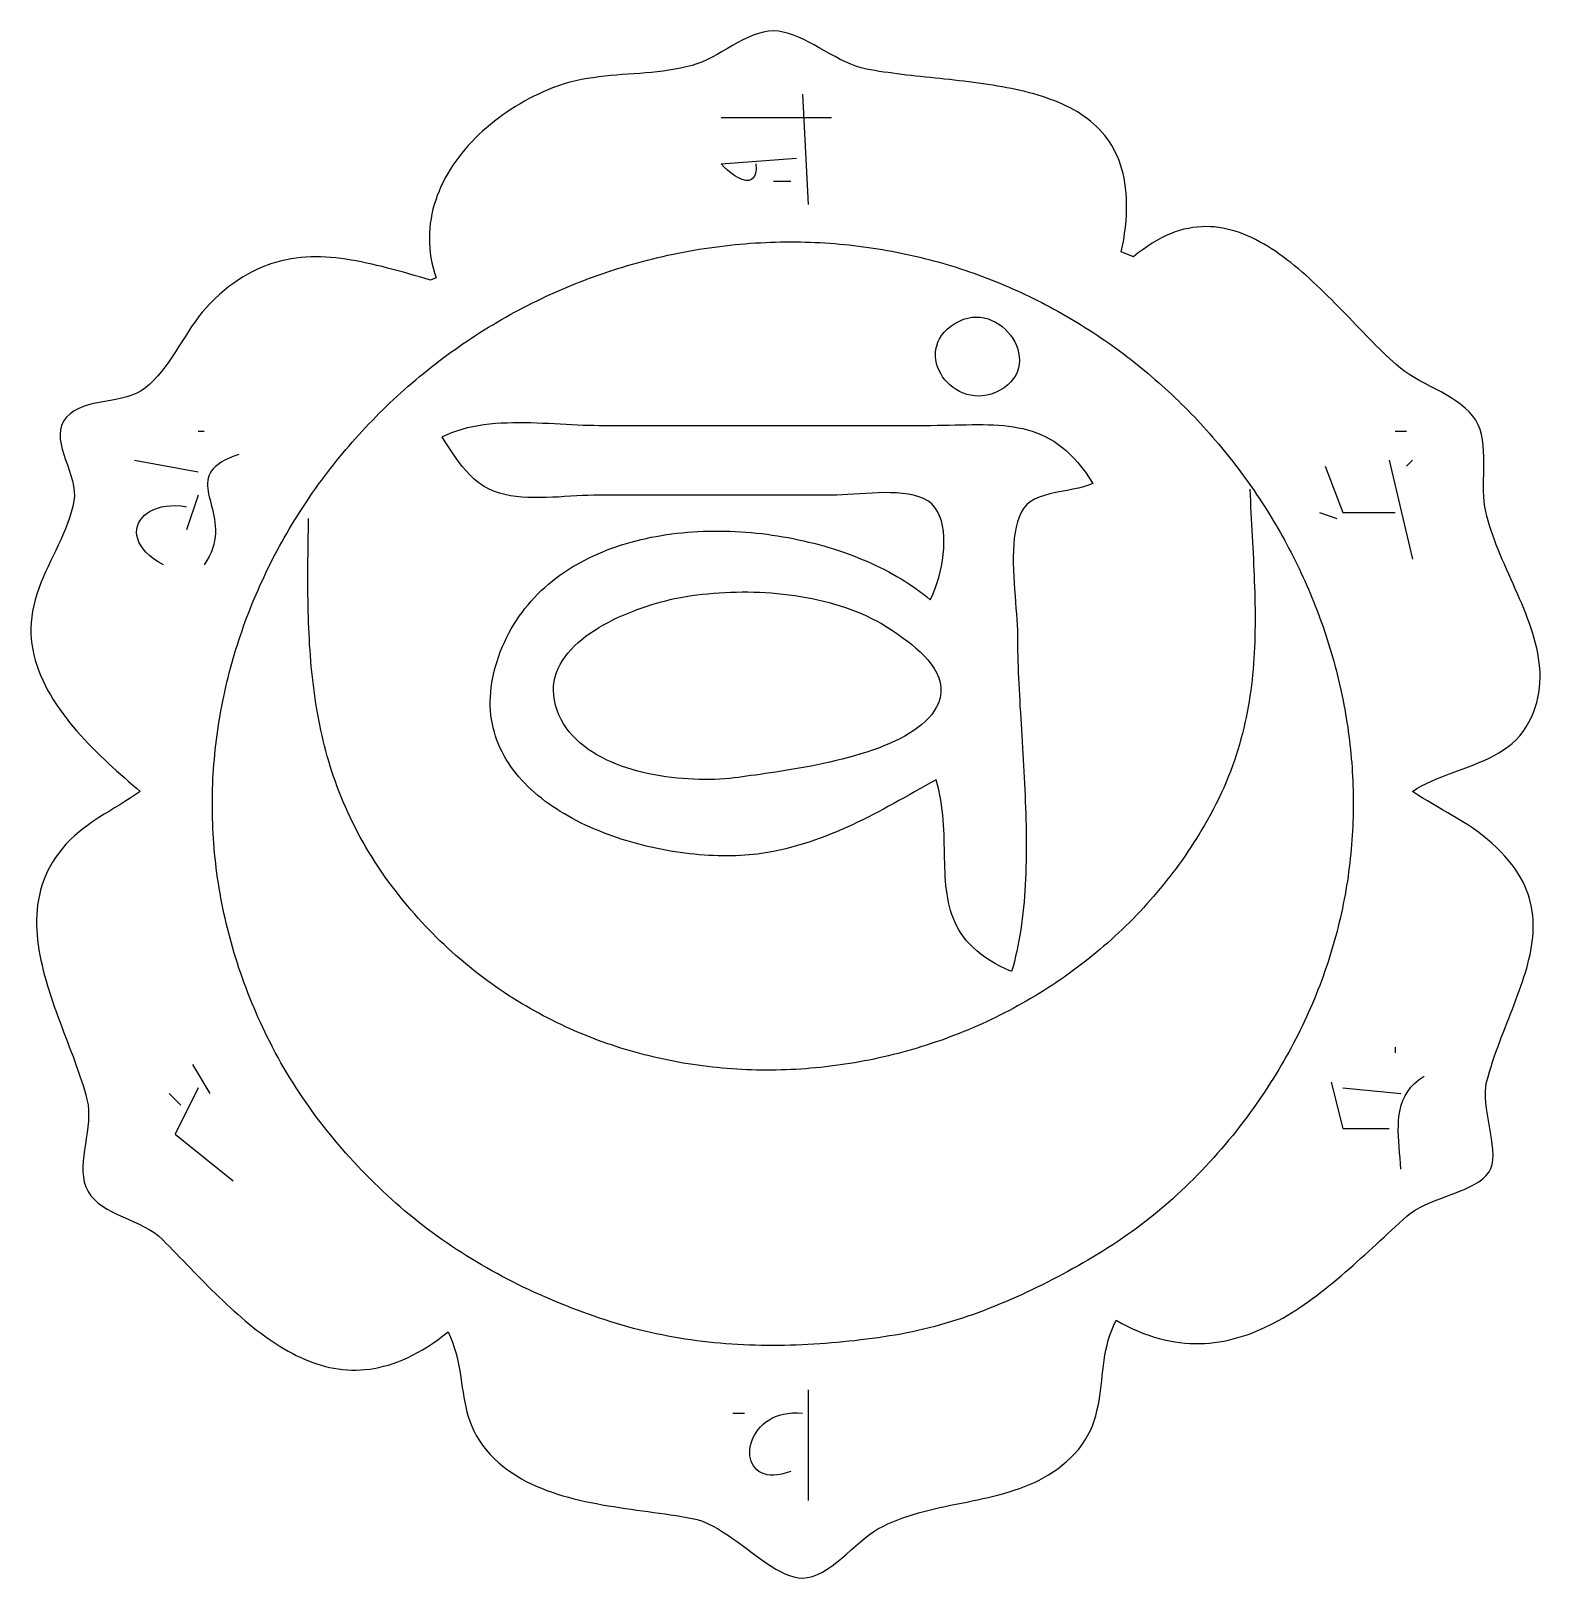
# Model space of a CAD drawing. Header units: metres. Extents: x 21 to 281, y 15 to 281.
import ezdxf

# ---------------------------------------------------------------- set-up
doc = ezdxf.new("R2010")
doc.units = ezdxf.units.M
doc.layers.add('0_0_0', color=3, linetype='CONTINUOUS')

msp = doc.modelspace()

# ---------------------------------------------------------------- linework, layer by layer
at = {"layer": '0_0_0'}
for points in [[(211, 242), (208.8457, 242.8567), (209.0863, 243.8773), (209.2917, 244.9234), (209.4591, 246), (209.5914, 247.0911), (209.6904, 248.1503), (209.7567, 249.1781), (209.7908, 250.1749), (209.7934, 251.1413), (209.7651, 252.0778), (209.7064, 252.9849), (209.6178, 253.8631), (209.5001, 254.713), (209.3538, 255.5351), (209.1794, 256.3299), (208.9775, 257.0978), (208.7488, 257.8395), (208.4938, 258.5555), (208.2132, 259.2461), (207.9074, 259.9121), (207.577, 260.5538), (207.2228, 261.1719), (206.8451, 261.7668), (206.4447, 262.339), (206.0221, 262.889), (205.578, 263.4175), (205.1127, 263.9248), (204.6271, 264.4116), (204.1216, 264.8783), (203.5969, 265.3254), (203.0535, 265.7535), (202.492, 266.163), (201.9129, 266.5546), (201.317, 266.9286), (200.7047, 267.2857), (200.0767, 267.6264), (199.4335, 267.9511), (198.7757, 268.2604), (198.104, 268.5547), (197.4188, 268.8347), (196.7208, 269.1009), (196.0105, 269.3537), (195.2886, 269.5936), (194.5556, 269.8212), (193.8122, 270.0371), (193.0588, 270.2416), (192.2961, 270.4354), (191.5247, 270.6189), (190.7452, 270.7927), (189.9581, 270.9573), (189.164, 271.1132), (188.3635, 271.2609), (187.5572, 271.401), (186.7457, 271.5339), (185.9296, 271.6601), (185.1094, 271.7803), (184.2858, 271.8949), (183.4592, 272.0044), (182.6304, 272.1093), (181.7999, 272.2102), (180.9682, 272.3076), (180.136, 272.4019), (179.3039, 272.4938), (178.4724, 272.5837), (177.642, 272.6721), (176.8135, 272.7596), (175.9874, 272.8467), (175.1643, 272.9338), (174.3447, 273.0216), (173.5292, 273.1105), (172.7185, 273.2011), (171.9131, 273.2938), (171.1136, 273.3892), (170.3206, 273.4878), (169.5346, 273.5901), (168.7563, 273.6966), (167.9862, 273.8079), (167.2249, 273.9244), (166.4731, 274.0468), (165.7312, 274.1754), (165, 274.3109), (164.1068, 274.5213), (163.21, 274.8043), (162.3101, 275.1498), (161.4081, 275.5476), (160.5047, 275.9873), (159.6007, 276.4588), (158.697, 276.9519), (157.7943, 277.4563), (156.8934, 277.9619), (155.9951, 278.4584), (155.1003, 278.9355), (154.2097, 279.3831), (153.3242, 279.791), (152.4445, 280.1489), (151.5714, 280.4466), (150.7057, 280.6739), (149.8483, 280.8206), (149, 280.8765), (148.1463, 280.8291), (147.2829, 280.6812), (146.4112, 280.445), (145.5326, 280.1328), (144.6487, 279.7569), (143.761, 279.3295), (142.871, 278.863), (141.98, 278.3695), (141.0897, 277.8615), (140.2015, 277.3511), (139.3169, 276.8506), (138.4374, 276.3724), (137.5645, 275.9287), (136.6996, 275.5318), (135.8443, 275.1939), (135, 274.9274), (134.0073, 274.677), (133.0123, 274.4598), (132.0152, 274.2725), (131.0161, 274.1115), (130.0153, 273.9733), (129.0131, 273.8545), (128.0097, 273.7516), (127.0054, 273.6611), (126.0003, 273.5796), (124.9947, 273.5036), (123.9889, 273.4296), (122.9831, 273.3542), (121.9775, 273.2738), (120.9724, 273.1851), (119.968, 273.0845), (118.9645, 272.9686), (117.9623, 272.8339), (116.9614, 272.6769), (115.9623, 272.4942), (114.965, 272.2823), (113.97, 272.0377), (112.9772, 271.757), (111.9872, 271.4367), (111, 271.0733), (110.1797, 270.7412), (109.3648, 270.3897), (108.556, 270.0192), (107.7542, 269.63), (106.96, 269.2225), (106.1742, 268.7969), (105.3975, 268.3537), (104.6307, 267.8933), (103.8745, 267.4158), (103.1297, 266.9218), (102.3971, 266.4114), (101.6773, 265.8852), (100.9712, 265.3434), (100.2794, 264.7864), (99.6028, 264.2144), (98.9421, 263.628), (98.2979, 263.0274), (97.6712, 262.4129), (97.0626, 261.785), (96.4728, 261.1439), (95.9027, 260.49), (95.353, 259.8236), (94.8243, 259.1452), (94.3176, 258.455), (93.8335, 257.7533), (93.3727, 257.0406), (92.9361, 256.3172), (92.5243, 255.5835), (92.1381, 254.8397), (91.7783, 254.0862), (91.4456, 253.3234), (91.1408, 252.5515), (90.8646, 251.7711), (90.6177, 250.9824), (90.401, 250.1857), (90.2151, 249.3814), (90.0608, 248.5699), (89.9389, 247.7514), (89.8501, 246.9264), (89.7951, 246.0952), (89.7748, 245.2582), (89.7898, 244.4156), (89.8409, 243.5678), (89.9288, 242.7152), (90.0544, 241.8581), (90.2183, 240.9969), (90.4213, 240.1319), (90.6641, 239.2634), (90.9476, 238.3919), (90, 238), (89.0508, 238.2719), (88.1073, 238.5427), (87.1692, 238.8113), (86.2365, 239.0765), (85.309, 239.3372), (84.3866, 239.5923), (83.4693, 239.8406), (82.5568, 240.081), (81.6492, 240.3125), (80.7462, 240.5337), (79.8479, 240.7438), (78.954, 240.9414), (78.0644, 241.1256), (77.1791, 241.295), (76.2979, 241.4488), (75.4207, 241.5856), (74.5474, 241.7044), (73.678, 241.804), (72.8122, 241.8834), (71.95, 241.9413), (71.0912, 241.9768), (70.2358, 241.9886), (69.3837, 241.9755), (68.5347, 241.9366), (67.6886, 241.8707), (66.8455, 241.7765), (66.0052, 241.6531), (65.1676, 241.4993), (64.3326, 241.3139), (63.5, 241.0958), (62.6697, 240.844), (61.8418, 240.5572), (61.0159, 240.2344), (60.192, 239.8744), (59.3701, 239.476), (58.5499, 239.0383), (57.7315, 238.56), (56.9146, 238.0399), (56.0992, 237.4771), (55.2851, 236.8704), (54.4722, 236.2185), (53.6605, 235.5205), (52.8498, 234.7751), (52.0401, 233.9814), (51.3463, 233.2423), (50.6865, 232.4686), (50.0558, 231.6653), (49.4495, 230.8374), (48.863, 229.9898), (48.2915, 229.1274), (47.7304, 228.2552), (47.1749, 227.3782), (46.6203, 226.5013), (46.0619, 225.6295), (45.4951, 224.7678), (44.9151, 223.9211), (44.3172, 223.0943), (43.6967, 222.2925), (43.049, 221.5205), (42.3692, 220.7834), (41.6528, 220.0861), (40.895, 219.4336), (40.1818, 218.9362), (39.4019, 218.5251), (38.5657, 218.187), (37.6837, 217.9086), (36.7664, 217.6767), (35.8242, 217.478), (34.8677, 217.2994), (33.9072, 217.1274), (32.9534, 216.9489), (32.0165, 216.7507), (31.1072, 216.5195), (30.2359, 216.2419), (29.4131, 215.9049), (28.6493, 215.4951), (27.9549, 214.9993), (27.3404, 214.4042), (26.8163, 213.6967), (26.4687, 212.9823), (26.2701, 212.2266), (26.2016, 211.4345), (26.2444, 210.6108), (26.3797, 209.7601), (26.5887, 208.8873), (26.8526, 207.9973), (27.1526, 207.0948), (27.4699, 206.1845), (27.7856, 205.2714), (28.0809, 204.3601), (28.3371, 203.4555), (28.5354, 202.5624), (28.6568, 201.6856), (28.6826, 200.8298), (28.5941, 200), (28.3837, 199.014), (28.1265, 198.0416), (27.8279, 197.0812), (27.4929, 196.1311), (27.1269, 195.1897), (26.7351, 194.2554), (26.3226, 193.3265), (25.8949, 192.4014), (25.457, 191.4785), (25.0142, 190.556), (24.5719, 189.6325), (24.1351, 188.7061), (23.7092, 187.7754), (23.2994, 186.8387), (22.9108, 185.8943), (22.5489, 184.9406), (22.2187, 183.9759), (21.9256, 182.9987), (21.6747, 182.0072), (21.4714, 181), (21.3278, 180.0314), (21.2369, 179.0718), (21.1969, 178.1213), (21.2061, 177.18), (21.2627, 176.2479), (21.3652, 175.3251), (21.5118, 174.4118), (21.7009, 173.5078), (21.9306, 172.6134), (22.1994, 171.7286), (22.5055, 170.8535), (22.8473, 169.9881), (23.2229, 169.1325), (23.6309, 168.2867), (24.0693, 167.451), (24.5367, 166.6252), (25.0312, 165.8096), (25.5511, 165.0041), (26.0948, 164.2088), (26.6606, 163.4239), (27.2468, 162.6494), (27.8516, 161.8853), (28.4735, 161.1317), (29.1106, 160.3887), (29.7613, 159.6564), (30.4239, 158.9348), (31.0967, 158.224), (31.778, 157.5241), (32.4661, 156.8352), (33.1594, 156.1572), (33.856, 155.4904), (34.5544, 154.8347), (35.2528, 154.1903), (35.9495, 153.5572), (36.6429, 152.9355), (37.3312, 152.3252), (38.0128, 151.7264), (38.6859, 151.1392), (39.3488, 150.5637), (40, 150), (39.1442, 149.4064), (38.2716, 148.8312), (37.3862, 148.2695), (36.4919, 147.7168), (35.5929, 147.1684), (34.6932, 146.6198), (33.7967, 146.0663), (32.9075, 145.5032), (32.0295, 144.926), (31.1669, 144.3301), (30.3237, 143.7107), (29.5038, 143.0632), (28.7113, 142.3832), (27.9501, 141.6658), (27.2245, 140.9066), (26.5741, 140.1536), (25.9746, 139.3913), (25.4247, 138.62), (24.923, 137.8402), (24.4681, 137.052), (24.0587, 136.256), (23.6935, 135.4523), (23.3709, 134.6415), (23.0898, 133.8237), (22.8488, 132.9993), (22.6464, 132.1688), (22.4813, 131.3323), (22.3521, 130.4904), (22.2576, 129.6433), (22.1962, 128.7913), (22.1668, 127.9348), (22.1678, 127.0742), (22.198, 126.2097), (22.256, 125.3418), (22.3403, 124.4708), (22.4498, 123.597), (22.5829, 122.7207), (22.7384, 121.8424), (22.9149, 120.9623), (23.1109, 120.0807), (23.3252, 119.1982), (23.5564, 118.3149), (23.8032, 117.4312), (24.0641, 116.5474), (24.3378, 115.664), (24.6229, 114.7812), (24.9181, 113.8994), (25.2221, 113.019), (25.5334, 112.1402), (25.8507, 111.2634), (26.1726, 110.3891), (26.4978, 109.5174), (26.825, 108.6487), (27.1526, 107.7835), (27.4795, 106.922), (27.8042, 106.0645), (28.1254, 105.2115), (28.4417, 104.3633), (28.7517, 103.5201), (29.0541, 102.6824), (29.3475, 101.8505), (29.6306, 101.0247), (29.902, 100.2055), (30.1603, 99.393), (30.4042, 98.5877), (30.6323, 97.7899), (30.8433, 97), (31.0228, 96.0982), (31.1144, 95.1707), (31.1313, 94.2219), (31.087, 93.256), (30.9949, 92.2776), (30.8683, 91.291), (30.7206, 90.3006), (30.5653, 89.3106), (30.4157, 88.3256), (30.2852, 87.3499), (30.1872, 86.3878), (30.1351, 85.4438), (30.1423, 84.5222), (30.2221, 83.6273), (30.388, 82.7636), (30.6534, 81.9355), (31.0316, 81.1473), (31.5246, 80.4165), (32.1145, 79.7571), (32.7894, 79.1598), (33.5373, 78.6155), (34.346, 78.1151), (35.2036, 77.6494), (36.0981, 77.2094), (37.0175, 76.7858), (37.9497, 76.3696), (38.8828, 75.9516), (39.8047, 75.5227), (40.7034, 75.0738), (41.5669, 74.5957), (42.3833, 74.0793), (43.1404, 73.5154), (43.8263, 72.895), (44.4237, 72.2902), (45.0225, 71.6799), (45.6228, 71.065), (46.2247, 70.4461), (46.8282, 69.824), (47.4335, 69.1994), (48.0407, 68.573), (48.6497, 67.9456), (49.2608, 67.318), (49.874, 66.6908), (50.4894, 66.0648), (51.1071, 65.4407), (51.7271, 64.8193), (52.3496, 64.2013), (52.9747, 63.5874), (53.6024, 62.9784), (54.2329, 62.375), (54.8662, 61.778), (55.5024, 61.188), (56.1415, 60.6059), (56.7838, 60.0323), (57.4293, 59.4681), (58.078, 58.9138), (58.7301, 58.3703), (59.3857, 57.8383), (60.0448, 57.3186), (60.7075, 56.8118), (61.3739, 56.3188), (62.0441, 55.8402), (62.7182, 55.3768), (63.3964, 54.9293), (64.0785, 54.4985), (64.7649, 54.085), (65.4555, 53.6897), (66.1504, 53.3133), (66.8498, 52.9565), (67.5537, 52.62), (68.2622, 52.3046), (68.9754, 52.011), (69.6934, 51.7399), (70.4163, 51.4922), (71.1441, 51.2685), (71.877, 51.0695), (72.6151, 50.896), (73.3584, 50.7488), (74.107, 50.6285), (74.861, 50.5359), (75.6205, 50.4718), (76.3856, 50.4369), (77.1564, 50.4318), (77.933, 50.4575), (78.7154, 50.5145), (79.5038, 50.6036), (80.2982, 50.7256), (81.0988, 50.8812), (81.9055, 51.0712), (82.7186, 51.2962), (83.5381, 51.557), (84.364, 51.8544), (85.1965, 52.189), (86.0357, 52.5617), (86.8817, 52.9731), (87.7345, 53.424), (88.5942, 53.9151), (89.461, 54.4472), (90.3348, 55.021), (91.2159, 55.6372), (92.1042, 56.2966), (93, 57), (93.4099, 56.1072), (93.7647, 55.2196), (94.0702, 54.3372), (94.3324, 53.4597), (94.557, 52.5869), (94.75, 51.7188), (94.9174, 50.8553), (95.0649, 49.996), (95.1984, 49.1409), (95.3239, 48.2899), (95.4473, 47.4429), (95.5744, 46.5995), (95.7111, 45.7598), (95.8633, 44.9235), (96.0369, 44.0906), (96.2378, 43.2608), (96.4719, 42.434), (96.745, 41.6101), (97.0631, 40.789), (97.432, 39.9704), (97.8577, 39.1543), (98.346, 38.3404), (98.9028, 37.5287), (99.534, 36.7189), (100.2455, 35.911), (101.0432, 35.1049), (101.7495, 34.4596), (102.4802, 33.8494), (103.2342, 33.273), (104.0103, 32.7291), (104.8075, 32.2165), (105.6247, 31.734), (106.4608, 31.2802), (107.3148, 30.854), (108.1855, 30.4541), (109.072, 30.0793), (109.9731, 29.7284), (110.8877, 29.4001), (111.8147, 29.0931), (112.7532, 28.8062), (113.702, 28.5382), (114.6599, 28.2878), (115.6261, 28.0538), (116.5993, 27.835), (117.5785, 27.6301), (118.5626, 27.4379), (119.5506, 27.257), (120.5413, 27.0864), (121.5337, 26.9247), (122.5267, 26.7707), (123.5192, 26.6232), (124.5102, 26.4809), (125.4985, 26.3425), (126.4831, 26.207), (127.463, 26.0729), (128.4369, 25.939), (129.404, 25.8042), (130.363, 25.6671), (131.3129, 25.5266), (132.2526, 25.3814), (133.1811, 25.2302), (134.0972, 25.0718), (135, 24.905), (135.8844, 24.6933), (136.7662, 24.4029), (137.6451, 24.0419), (138.5207, 23.6186), (139.3925, 23.1411), (140.2603, 22.6176), (141.1235, 22.0564), (141.9818, 21.4657), (142.8349, 20.8535), (143.6822, 20.2283), (144.5235, 19.5981), (145.3583, 18.9711), (146.1863, 18.3556), (147.0071, 17.7598), (147.8202, 17.1918), (148.6253, 16.66), (149.422, 16.1723), (150.2099, 15.7372), (150.9886, 15.3627), (151.7577, 15.0572), (152.5169, 14.8287), (153.2657, 14.6855), (154.0038, 14.6358), (154.8654, 14.7069), (155.7239, 14.9107), (156.5786, 15.2319), (157.4287, 15.655), (158.2734, 16.1647), (159.1121, 16.7456), (159.944, 17.3824), (160.7682, 18.0597), (161.5841, 18.7622), (162.391, 19.4746), (163.1881, 20.1814), (163.9746, 20.8673), (164.7497, 21.5169), (165.5129, 22.115), (166.2632, 22.6461), (167, 23.0949), (167.8365, 23.5363), (168.6851, 23.946), (169.5447, 24.3262), (170.4146, 24.6789), (171.294, 25.0062), (172.182, 25.3102), (173.0777, 25.593), (173.9804, 25.8568), (174.8893, 26.1036), (175.8034, 26.3356), (176.7219, 26.5548), (177.6441, 26.7633), (178.5691, 26.9633), (179.496, 27.1569), (180.424, 27.3461), (181.3523, 27.533), (182.2801, 27.7199), (183.2065, 27.9087), (184.1306, 28.1016), (185.0518, 28.3006), (185.969, 28.508), (186.8815, 28.7257), (187.7885, 28.9559), (188.6891, 29.2007), (189.5825, 29.4622), (190.4679, 29.7425), (191.3443, 30.0437), (192.2111, 30.368), (193.0673, 30.7173), (193.9122, 31.0938), (194.7448, 31.4997), (195.5644, 31.937), (196.3701, 32.4078), (197.1611, 32.9143), (197.9366, 33.4585), (198.6957, 34.0425), (199.4376, 34.6685), (200.1615, 35.3385), (200.8665, 36.0547), (201.5448, 36.8254), (202.1478, 37.6092), (202.6806, 38.4051), (203.1485, 39.2124), (203.5566, 40.0303), (203.9103, 40.8579), (204.2147, 41.6943), (204.475, 42.5387), (204.6965, 43.3903), (204.8844, 44.2483), (205.0439, 45.1119), (205.1803, 45.9801), (205.2988, 46.8522), (205.4045, 47.7273), (205.5028, 48.6046), (205.5988, 49.4832), (205.6977, 50.3624), (205.8049, 51.2413), (205.9255, 52.1191), (206.0647, 52.9948), (206.2278, 53.8678), (206.42, 54.7371), (206.6464, 55.602), (206.9124, 56.4615), (207.2232, 57.3149), (207.584, 58.1613), (208, 59), (208.9524, 58.4692), (209.8973, 57.9792), (210.8348, 57.5291), (211.7649, 57.1183), (212.6878, 56.7461), (213.6035, 56.4115), (214.5121, 56.114), (215.4137, 55.8528), (216.3084, 55.6272), (217.1962, 55.4363), (218.0773, 55.2795), (218.9518, 55.1561), (219.8196, 55.0652), (220.681, 55.0062), (221.536, 54.9782), (222.3846, 54.9807), (223.227, 55.0128), (224.0633, 55.0737), (224.8934, 55.1629), (225.7176, 55.2794), (226.5359, 55.4226), (227.3484, 55.5917), (228.1552, 55.786), (228.9563, 56.0048), (229.7519, 56.2472), (230.542, 56.5127), (231.3268, 56.8003), (232.1062, 57.1095), (232.8804, 57.4394), (233.6495, 57.7893), (234.4135, 58.1585), (235.1726, 58.5462), (235.9268, 58.9518), (236.6763, 59.3743), (237.421, 59.8132), (238.1611, 60.2677), (238.8967, 60.7369), (239.6279, 61.2203), (240.3546, 61.717), (241.0772, 62.2264), (241.7955, 62.7476), (242.5097, 63.2799), (243.2199, 63.8227), (243.9262, 64.375), (244.6286, 64.9363), (245.3272, 65.5058), (246.0222, 66.0827), (246.7136, 66.6663), (247.4015, 67.2559), (248.086, 67.8507), (248.7671, 68.4499), (249.445, 69.0529), (250.1197, 69.6589), (250.7914, 70.2671), (251.46, 70.8769), (252.1258, 71.4874), (252.7887, 72.098), (253.4489, 72.7078), (254.1064, 73.3162), (254.7613, 73.9225), (255.4138, 74.5258), (256.0639, 75.1254), (256.7117, 75.7206), (257.3572, 76.3107), (258.0007, 76.895), (258.6831, 77.4468), (259.4462, 77.9528), (260.2776, 78.4193), (261.165, 78.8532), (262.0961, 79.2608), (263.0585, 79.649), (264.0399, 80.0241), (265.028, 80.3929), (266.0103, 80.7619), (266.9747, 81.1377), (267.9086, 81.527), (268.7999, 81.9363), (269.6361, 82.3722), (270.4049, 82.8413), (271.0939, 83.3502), (271.6909, 83.9055), (272.1836, 84.5138), (272.5033, 85.1151), (272.7147, 85.8076), (272.8309, 86.5807), (272.8649, 87.4241), (272.8298, 88.3271), (272.7385, 89.2794), (272.6042, 90.2703), (272.4399, 91.2895), (272.2586, 92.3263), (272.0735, 93.3704), (271.8974, 94.4112), (271.7436, 95.4383), (271.6249, 96.4411), (271.5546, 97.4092), (271.5456, 98.332), (271.611, 99.1991), (271.7639, 100), (272.0014, 100.8726), (272.253, 101.7396), (272.5173, 102.601), (272.7929, 103.4568), (273.0785, 104.3073), (273.3728, 105.1525), (273.6745, 105.9925), (273.9823, 106.8276), (274.2949, 107.6576), (274.6109, 108.4829), (274.929, 109.3034), (275.2479, 110.1194), (275.5662, 110.9309), (275.8828, 111.738), (276.1961, 112.5409), (276.505, 113.3397), (276.8081, 114.1344), (277.1041, 114.9252), (277.3917, 115.7123), (277.6695, 116.4956), (277.9362, 117.2754), (278.1905, 118.0518), (278.4311, 118.8248), (278.6567, 119.5946), (278.8659, 120.3613), (279.0575, 121.125), (279.2301, 121.8858), (279.3824, 122.6438), (279.513, 123.3992), (279.6207, 124.1521), (279.7042, 124.9025), (279.762, 125.6506), (279.793, 126.3965), (279.7958, 127.1404), (279.769, 127.8823), (279.7113, 128.6223), (279.6215, 129.3605), (279.4982, 130.0972), (279.3401, 130.8323), (279.1458, 131.566), (278.9141, 132.2985), (278.6436, 133.0297), (278.333, 133.76), (277.981, 134.4892), (277.5863, 135.2177), (277.1476, 135.9454), (276.6635, 136.6725), (276.1327, 137.3991), (275.5539, 138.1254), (274.9257, 138.8514), (274.247, 139.5772), (273.5163, 140.303), (272.7323, 141.0289), (271.8937, 141.755), (270.9992, 142.4814), (270.1896, 143.096), (269.363, 143.6826), (268.5218, 144.2452), (267.6684, 144.7878), (266.8052, 145.3144), (265.9348, 145.8291), (265.0594, 146.3359), (264.1817, 146.8388), (263.3039, 147.3418), (262.4285, 147.849), (261.558, 148.3644), (260.6948, 148.892), (259.8413, 149.4359), (259, 150), (259.7684, 150.4923), (260.57, 150.9503), (261.401, 151.3783), (262.2572, 151.7806), (263.1347, 152.1617), (264.0296, 152.5257), (264.9379, 152.877), (265.8556, 153.22), (266.7787, 153.559), (267.7033, 153.8983), (268.6255, 154.2422), (269.5412, 154.5951), (270.4465, 154.9613), (271.3374, 155.3451), (272.2099, 155.7509), (273.0602, 156.1829), (273.8841, 156.6456), (274.6778, 157.1432), (275.4373, 157.68), (276.1586, 158.2605), (276.8377, 158.8889), (277.4707, 159.5695), (278.0536, 160.3067), (278.5825, 161.1049), (279.0536, 161.9361), (279.4677, 162.7699), (279.8266, 163.6061), (280.1324, 164.4446), (280.387, 165.2852), (280.5924, 166.1278), (280.7507, 166.9723), (280.8638, 167.8185), (280.9337, 168.6663), (280.9623, 169.5154), (280.9518, 170.3659), (280.904, 171.2174), (280.821, 172.0699), (280.7047, 172.9233), (280.5572, 173.7774), (280.3804, 174.6319), (280.1763, 175.4869), (279.9469, 176.3422), (279.6942, 177.1975), (279.4202, 178.0529), (279.1269, 178.908), (278.8163, 179.7628), (278.4903, 180.6172), (278.151, 181.4709), (277.8003, 182.3239), (277.4402, 183.1759), (277.0728, 184.0269), (276.6999, 184.8767), (276.3237, 185.7252), (275.946, 186.5722), (275.5689, 187.4175), (275.1944, 188.2611), (274.8244, 189.1028), (274.461, 189.9423), (274.1061, 190.7797), (273.7617, 191.6147), (273.4299, 192.4473), (273.1126, 193.2771), (272.8117, 194.1042), (272.5294, 194.9284), (272.2675, 195.7494), (272.028, 196.5673), (271.8131, 197.3817), (271.6245, 198.1927), (271.4645, 199), (271.3425, 199.8498), (271.2686, 200.7413), (271.2329, 201.668), (271.2261, 202.6231), (271.2384, 203.6001), (271.2604, 204.5922), (271.2823, 205.5929), (271.2948, 206.5956), (271.2881, 207.5935), (271.2527, 208.58), (271.179, 209.5485), (271.0575, 210.4923), (270.8785, 211.4049), (270.6325, 212.2795), (270.3099, 213.1096), (269.9011, 213.8885), (269.3966, 214.6095), (268.7639, 215.3245), (268.0687, 215.9871), (267.3189, 216.6039), (266.5223, 217.1815), (265.6867, 217.7265), (264.8201, 218.2456), (263.9302, 218.7454), (263.0249, 219.2324), (262.1121, 219.7134), (261.1995, 220.195), (260.2951, 220.6838), (259.4066, 221.1864), (258.542, 221.7094), (257.7091, 222.2595), (256.9157, 222.8433), (256.1697, 223.4675), (255.6108, 223.9758), (255.0492, 224.4986), (254.4848, 225.035), (253.9174, 225.5839), (253.3472, 226.1444), (252.774, 226.7154), (252.1978, 227.296), (251.6187, 227.8852), (251.0365, 228.4819), (250.4512, 229.0852), (249.8628, 229.6941), (249.2713, 230.3076), (248.6767, 230.9246), (248.0789, 231.5443), (247.4778, 232.1656), (246.8735, 232.7874), (246.2659, 233.4089), (245.6549, 234.029), (245.0407, 234.6467), (244.423, 235.2611), (243.8019, 235.8711), (243.1774, 236.4757), (242.5495, 237.0739), (241.918, 237.6649), (241.2829, 238.2474), (240.6443, 238.8206), (240.0021, 239.3835), (239.3563, 239.9351), (238.7068, 240.4743), (238.0536, 241.0002), (237.3967, 241.5117), (236.736, 242.008), (236.0716, 242.488), (235.4033, 242.9506), (234.7311, 243.395), (234.0551, 243.8201), (233.3752, 244.2248), (232.6913, 244.6083), (232.0034, 244.9696), (231.3115, 245.3075), (230.6156, 245.6212), (229.9156, 245.9096), (229.2115, 246.1718), (228.5033, 246.4067), (227.7909, 246.6134), (227.0743, 246.7908), (226.3535, 246.938), (225.6284, 247.0539), (224.899, 247.1377), (224.1653, 247.1882), (223.4272, 247.2045), (222.6848, 247.1856), (221.9379, 247.1304), (221.1866, 247.0381), (220.4308, 246.9076), (219.6704, 246.7379), (218.9056, 246.528), (218.1361, 246.2769), (217.3621, 245.9837), (216.5834, 245.6472), (215.8, 245.2667), (215.0119, 244.8409), (214.2191, 244.369), (213.4216, 243.85), (212.6192, 243.2828), (211.812, 242.6664)], [(204, 203), (203.238, 202.685), (202.3956, 202.4209), (201.4892, 202.1954), (200.5354, 201.9958), (199.5507, 201.8098), (198.5517, 201.6247), (197.5548, 201.4282), (196.5767, 201.2077), (195.6338, 200.9507), (194.7428, 200.6448), (193.9201, 200.2775), (193.1823, 199.8362), (192.546, 199.3085), (192.0277, 198.682), (191.6263, 197.9923), (191.2868, 197.2282), (191.0051, 196.3964), (190.7768, 195.5041), (190.5977, 194.558), (190.4636, 193.5652), (190.3704, 192.5326), (190.3137, 191.4672), (190.2895, 190.376), (190.2933, 189.2658), (190.3211, 188.1437), (190.3686, 187.0165), (190.4316, 185.8913), (190.5059, 184.7751), (190.5873, 183.6746), (190.6714, 182.597), (190.7542, 181.5492), (190.8314, 180.5381), (190.8988, 179.5707), (190.9522, 178.6538), (190.9873, 177.7946), (191, 177), (191.0033, 176.0962), (191.0132, 175.183), (191.0293, 174.2606), (191.0511, 173.3295), (191.0783, 172.3899), (191.1105, 171.4422), (191.1473, 170.4869), (191.1884, 169.5241), (191.2333, 168.5544), (191.2817, 167.578), (191.3332, 166.5953), (191.3874, 165.6067), (191.4439, 164.6125), (191.5024, 163.6131), (191.5625, 162.6088), (191.6238, 161.6), (191.6859, 160.587), (191.7485, 159.5703), (191.8111, 158.5501), (191.8734, 157.5268), (191.935, 156.5007), (191.9955, 155.4723), (192.0545, 154.4419), (192.1117, 153.4097), (192.1667, 152.3763), (192.2191, 151.3419), (192.2685, 150.307), (192.3145, 149.2717), (192.3568, 148.2366), (192.395, 147.202), (192.4286, 146.1682), (192.4574, 145.1355), (192.4809, 144.1044), (192.4988, 143.0752), (192.5107, 142.0482), (192.5161, 141.0239), (192.5148, 140.0024), (192.5063, 138.9843), (192.4903, 137.9699), (192.4663, 136.9595), (192.434, 135.9535), (192.3931, 134.9522), (192.3431, 133.956), (192.2836, 132.9653), (192.2143, 131.9803), (192.1348, 131.0016), (192.0448, 130.0293), (191.9437, 129.0639), (191.8313, 128.1058), (191.7072, 127.1552), (191.571, 126.2125), (191.4223, 125.2782), (191.2608, 124.3525), (191.086, 123.4358), (190.8975, 122.5285), (190.6951, 121.6309), (190.4783, 120.7434), (190.2467, 119.8663), (190, 119), (188.9548, 119.4646), (187.9757, 119.9447), (187.0604, 120.44), (186.2067, 120.9502), (185.4125, 121.475), (184.6755, 122.0142), (183.9936, 122.5673), (183.3646, 123.1343), (182.7863, 123.7146), (182.2565, 124.3082), (181.7729, 124.9146), (181.3335, 125.5336), (180.936, 126.1648), (180.5783, 126.8081), (180.258, 127.4631), (179.9732, 128.1296), (179.7215, 128.8072), (179.5007, 129.4956), (179.3088, 130.1946), (179.1434, 130.9038), (179.0024, 131.623), (178.8837, 132.352), (178.7849, 133.0903), (178.704, 133.8377), (178.6387, 134.594), (178.5869, 135.3587), (178.5463, 136.1318), (178.5148, 136.9127), (178.4901, 137.7014), (178.4702, 138.4974), (178.4527, 139.3005), (178.4355, 140.1103), (178.4164, 140.9267), (178.3933, 141.7493), (178.3639, 142.5779), (178.326, 143.412), (178.2775, 144.2515), (178.2161, 145.0961), (178.1397, 145.9455), (178.0461, 146.7993), (177.933, 147.6573), (177.7984, 148.5192), (177.64, 149.3847), (177.4555, 150.2535), (177.2429, 151.1254), (177, 152), (176.0645, 151.4794), (175.1383, 150.9615), (174.2205, 150.4465), (173.3099, 149.9352), (172.4057, 149.428), (171.5069, 148.9255), (170.6125, 148.4282), (169.7214, 147.9367), (168.8328, 147.4514), (167.9457, 146.973), (167.059, 146.502), (166.1718, 146.0388), (165.2831, 145.5841), (164.392, 145.1383), (163.4974, 144.7021), (162.5984, 144.2759), (161.694, 143.8603), (160.7832, 143.4558), (159.8651, 143.063), (158.9386, 142.6824), (158.0028, 142.3146), (157.0568, 141.96), (156.0994, 141.6192), (155.1298, 141.2928), (154.1469, 140.9812), (153.1499, 140.6851), (152.1376, 140.405), (151.1092, 140.1414), (150.0636, 139.8948), (149, 139.6658), (148.3385, 139.5376), (147.6629, 139.4214), (146.9739, 139.3172), (146.272, 139.225), (145.5579, 139.1447), (144.832, 139.0764), (144.095, 139.0201), (143.3476, 138.9757), (142.5902, 138.9434), (141.8235, 138.9229), (141.0481, 138.9145), (140.2646, 138.918), (139.4735, 138.9334), (138.6754, 138.9608), (137.871, 139.0002), (137.0609, 139.0515), (136.2455, 139.1147), (135.4256, 139.1899), (134.6017, 139.2771), (133.7744, 139.3761), (132.9443, 139.4872), (132.112, 139.6101), (131.2781, 139.745), (130.4431, 139.8918), (129.6078, 140.0505), (128.7726, 140.2212), (127.9381, 140.4038), (127.105, 140.5983), (126.2738, 140.8047), (125.4452, 141.0231), (124.6197, 141.2534), (123.7979, 141.4955), (122.9804, 141.7496), (122.1678, 142.0156), (121.3607, 142.2935), (120.5597, 142.5833), (119.7654, 142.885), (118.9783, 143.1986), (118.1991, 143.5241), (117.4284, 143.8615), (116.6667, 144.2108), (115.9147, 144.572), (115.1729, 144.9451), (114.4419, 145.33), (113.7223, 145.7269), (113.0148, 146.1356), (112.3199, 146.5562), (111.6381, 146.9886), (110.9702, 147.433), (110.3166, 147.8892), (109.678, 148.3573), (109.055, 148.8372), (108.4481, 149.3291), (107.858, 149.8327), (107.2853, 150.3483), (106.7305, 150.8757), (106.1942, 151.4149), (105.677, 151.966), (105.1796, 152.529), (104.7024, 153.1038), (104.2462, 153.6905), (103.8114, 154.289), (103.3988, 154.8993), (103.0088, 155.5215), (102.6421, 156.1555), (102.2992, 156.8014), (101.9809, 157.459), (101.6875, 158.1286), (101.4198, 158.8099), (101.1784, 159.5031), (100.9637, 160.2081), (100.7765, 160.9249), (100.6173, 161.6535), (100.4867, 162.394), (100.3853, 163.1463), (100.3137, 163.9104), (100.2725, 164.6863), (100.2623, 165.474), (100.2836, 166.2735), (100.337, 167.0848), (100.4233, 167.9079), (100.5429, 168.7428), (100.6964, 169.5895), (100.8844, 170.448), (101.1076, 171.3183), (101.3665, 172.2004), (101.6617, 173.0943), (101.9938, 174), (102.3282, 174.8322), (102.6838, 175.6456), (103.0599, 176.4405), (103.4564, 177.2167), (103.8727, 177.9746), (104.3085, 178.7141), (104.7633, 179.4354), (105.237, 180.1386), (105.7289, 180.8238), (106.2388, 181.4911), (106.7662, 182.1407), (107.3108, 182.7725), (107.8722, 183.3868), (108.45, 183.9837), (109.0438, 184.5632), (109.6532, 185.1255), (110.2779, 185.6707), (110.9174, 186.1988), (111.5714, 186.7101), (112.2395, 187.2045), (112.9213, 187.6823), (113.6163, 188.1435), (114.3243, 188.5882), (115.0449, 189.0165), (115.7775, 189.4287), (116.522, 189.8246), (117.2778, 190.2046), (118.0446, 190.5686), (118.8221, 190.9168), (119.6097, 191.2493), (120.4072, 191.5662), (121.2141, 191.8677), (122.0301, 192.1537), (122.8547, 192.4245), (123.6876, 192.6802), (124.5285, 192.9207), (125.3768, 193.1464), (126.2323, 193.3572), (127.0945, 193.5533), (127.9631, 193.7348), (128.8377, 193.9018), (129.7178, 194.0544), (130.6031, 194.1927), (131.4933, 194.3168), (132.3879, 194.4269), (133.2865, 194.523), (134.1887, 194.6053), (135.0943, 194.6738), (136.0027, 194.7288), (136.9136, 194.7701), (137.8266, 194.7981), (138.7413, 194.8128), (139.6574, 194.8143), (140.5744, 194.8027), (141.492, 194.7781), (142.4097, 194.7407), (143.3273, 194.6905), (144.2442, 194.6277), (145.1602, 194.5524), (146.0748, 194.4646), (146.9876, 194.3645), (147.8984, 194.2522), (148.8065, 194.1277), (149.7118, 193.9913), (150.6138, 193.8431), (151.5121, 193.683), (152.4063, 193.5113), (153.296, 193.328), (154.1809, 193.1333), (155.0606, 192.9273), (155.9347, 192.71), (156.8027, 192.4816), (157.6644, 192.2423), (158.5193, 191.992), (159.367, 191.7309), (160.2072, 191.4591), (161.0394, 191.1768), (161.8634, 190.884), (162.6786, 190.5809), (163.4847, 190.2675), (164.2814, 189.944), (165.0682, 189.6105), (165.8447, 189.2671), (166.6106, 188.9138), (167.3655, 188.5509), (168.1089, 188.1783), (168.8406, 187.7963), (169.5601, 187.4049), (170.267, 187.0043), (170.961, 186.5945), (171.6416, 186.1757), (172.3085, 185.7479), (172.9613, 185.3114), (173.5996, 184.8661), (174.2229, 184.4122), (174.8311, 183.9498), (175.4235, 183.479), (176, 183), (176.3081, 183.6225), (176.613, 184.3285), (176.9092, 185.1081), (177.1917, 185.9514), (177.4552, 186.8483), (177.6945, 187.7891), (177.9044, 188.7637), (178.0799, 189.7622), (178.2155, 190.7746), (178.3062, 191.7911), (178.3468, 192.8017), (178.332, 193.7965), (178.2567, 194.7654), (178.1157, 195.6986), (177.9038, 196.5862), (177.6157, 197.4182), (177.2463, 198.1847), (176.7904, 198.8757), (176.2428, 199.4812), (175.5983, 199.9915), (174.8518, 200.3965), (174.0155, 200.7128), (173.1249, 200.9617), (172.1873, 201.1497), (171.2097, 201.2832), (170.1996, 201.3688), (169.164, 201.4129), (168.1102, 201.422), (167.0454, 201.4026), (165.977, 201.3612), (164.912, 201.3043), (163.8577, 201.2383), (162.8214, 201.1698), (161.8102, 201.1052), (160.8314, 201.0511), (159.8923, 201.0138), (159, 201), (119, 201), (118.0795, 200.9886), (117.1257, 200.9577), (116.1431, 200.9118), (115.1362, 200.8556), (114.1095, 200.7939), (113.0674, 200.7312), (112.0145, 200.6723), (110.9553, 200.6217), (109.8943, 200.5842), (108.8359, 200.5644), (107.7846, 200.5669), (106.745, 200.5966), (105.7216, 200.6579), (104.7188, 200.7556), (103.7411, 200.8943), (102.793, 201.0787), (101.8791, 201.3135), (101.0038, 201.6034), (100.0724, 202.0077), (99.1924, 202.4993), (98.3606, 203.069), (97.5739, 203.7074), (96.829, 204.4051), (96.1229, 205.1527), (95.4523, 205.941), (94.8142, 206.7606), (94.2054, 207.602), (93.6227, 208.456), (93.063, 209.3132), (92.5231, 210.1643), (92, 211), (92.8155, 211.4053), (93.6576, 211.767), (94.5244, 212.0872), (95.4142, 212.3681), (96.325, 212.612), (97.2553, 212.8209), (98.203, 212.9972), (99.1666, 213.1428), (100.1442, 213.2601), (101.1339, 213.3513), (102.1341, 213.4184), (103.1429, 213.4637), (104.1586, 213.4893), (105.1793, 213.4975), (106.2033, 213.4904), (107.2287, 213.4702), (108.2539, 213.4391), (109.277, 213.3992), (110.2962, 213.3528), (111.3098, 213.302), (112.3159, 213.249), (113.3127, 213.196), (114.2986, 213.1452), (115.2716, 213.0987), (116.2301, 213.0588), (117.1721, 213.0276), (118.096, 213.0072), (119, 213), (175, 213), (176.0965, 213.0046), (177.1726, 213.0171), (178.2285, 213.0352), (179.2649, 213.0566), (180.282, 213.079), (181.2804, 213.1002), (182.2604, 213.1178), (183.2224, 213.1298), (184.167, 213.1337), (185.0945, 213.1273), (186.0054, 213.1084), (186.9002, 213.0746), (187.7791, 213.0238), (188.6427, 212.9536), (189.4914, 212.8618), (190.3257, 212.7462), (191.1459, 212.6044), (191.9524, 212.4342), (192.7459, 212.2333), (193.5265, 211.9995), (194.2949, 211.7305), (195.0513, 211.424), (195.7963, 211.0778), (196.5303, 210.6896), (197.2537, 210.2571), (197.967, 209.7781), (198.6705, 209.2504), (199.3647, 208.6715), (200.05, 208.0394), (200.7269, 207.3516), (201.3958, 206.6061), (202.0571, 205.8004), (202.7113, 204.9323), (203.3588, 203.9996)]]:
    msp.add_lwpolyline(points, close=True, dxfattribs=at)
for points in [[(154, 270), (155, 251)], [(140, 266), (159, 266)], [(146, 258), (146.0149, 256.9691), (145.8813, 256.1907), (145.6178, 255.6427), (145.2436, 255.3032), (144.7773, 255.1502), (144.2379, 255.1617), (143.6442, 255.3156), (143.0152, 255.5901), (142.3697, 255.963), (141.7265, 256.4125), (141.1046, 256.9164), (140.5228, 257.4529), (140, 258), (153, 259)], [(149, 255), (152, 255)], [(138, 243.5718), (138.8841, 243.6943), (139.7666, 243.8088), (140.6474, 243.9151), (141.5265, 244.0134), (142.4038, 244.1037), (143.2794, 244.1859), (144.1532, 244.2602), (145.0251, 244.3265), (145.8952, 244.385), (146.7634, 244.4355), (147.6297, 244.4783), (148.4941, 244.5133), (149.3566, 244.5405), (150.217, 244.56), (151.0755, 244.5719), (151.9319, 244.5761), (152.7863, 244.5726), (153.6387, 244.5617), (154.4889, 244.5432), (155.337, 244.5172), (156.183, 244.4838), (157.0267, 244.4429), (157.8683, 244.3946), (158.7077, 244.3391), (159.5448, 244.2762), (160.3796, 244.206), (161.2121, 244.1286), (162.0423, 244.044), (162.8702, 243.9522), (163.6957, 243.8534), (164.5187, 243.7474), (165.3394, 243.6344), (166.1576, 243.5143), (166.9733, 243.3873), (167.7865, 243.2534), (168.5972, 243.1125), (169.4054, 242.9648), (170.211, 242.8103), (171.0139, 242.6489), (171.8143, 242.4808), (172.612, 242.306), (173.407, 242.1245), (174.1993, 241.9364), (174.9889, 241.7416), (175.7758, 241.5403), (176.5598, 241.3324), (177.3411, 241.1181), (178.1195, 240.8972), (178.8951, 240.67), (179.6678, 240.4364), (180.4376, 240.1964), (181.2045, 239.9501), (181.9684, 239.6975), (182.7293, 239.4387), (183.4873, 239.1737), (184.2422, 238.9025), (184.9941, 238.6251), (185.7429, 238.3417), (186.4885, 238.0522), (187.2311, 237.7568), (187.9705, 237.4553), (188.7067, 237.1478), (189.4397, 236.8345), (190.1695, 236.5153), (190.8961, 236.1903), (191.6193, 235.8594), (192.3393, 235.5228), (193.0559, 235.1805), (193.7692, 234.8324), (194.4791, 234.4788), (195.1856, 234.1195), (195.8887, 233.7546), (196.5883, 233.3842), (197.2844, 233.0083), (197.977, 232.6269), (198.6661, 232.2401), (199.3517, 231.8478), (200.0336, 231.4503), (200.712, 231.0474), (201.3867, 230.6392), (202.0578, 230.2257), (202.7252, 229.8071), (203.3889, 229.3833), (204.0488, 228.9543), (204.705, 228.5203), (205.3575, 228.0812), (206.0061, 227.637), (206.6509, 227.1879), (207.2918, 226.7338), (207.9289, 226.2748), (208.562, 225.8109), (209.1912, 225.3421), (209.8165, 224.8686), (210.4378, 224.3903), (211.055, 223.9072), (211.6683, 223.4195), (212.2775, 222.9271), (212.8826, 222.4301), (213.4836, 221.9285), (214.0804, 221.4223), (214.6731, 220.9116), (215.2617, 220.3965), (215.846, 219.8769), (216.4261, 219.3529), (217.0019, 218.8246), (217.5735, 218.2919), (218.1407, 217.7549), (218.7036, 217.2137), (219.2622, 216.6682), (219.8163, 216.1186), (220.3661, 215.5648), (220.9114, 215.0069), (221.4523, 214.445), (221.9887, 213.879), (222.5206, 213.309), (223.0479, 212.735), (223.5707, 212.1571), (224.0889, 211.5754), (224.6025, 210.9898), (225.1115, 210.4003), (225.6158, 209.8071), (226.1154, 209.2102), (226.6103, 208.6095), (227.1005, 208.0052), (227.586, 207.3973), (228.0666, 206.7857), (228.5424, 206.1706), (229.0134, 205.552), (229.4796, 204.9299), (229.9408, 204.3044), (230.3972, 203.6754), (230.8486, 203.0431), (231.295, 202.4074), (231.7365, 201.7685), (232.173, 201.1263), (232.6044, 200.4808), (233.0307, 199.8322), (233.452, 199.1804), (233.8682, 198.5255), (234.2792, 197.8675), (234.6851, 197.2065), (235.0858, 196.5424), (235.4813, 195.8754), (235.8715, 195.2055), (236.2565, 194.5327), (236.6362, 193.857), (237.0106, 193.1785), (237.3796, 192.4972), (237.7433, 191.8132), (238.1016, 191.1264), (238.4545, 190.437), (238.8019, 189.7449), (239.1439, 189.0503), (239.4804, 188.3531), (239.8114, 187.6533), (240.1369, 186.9511), (240.4568, 186.2464), (240.7711, 185.5393), (241.0798, 184.8298), (241.3829, 184.118), (241.6803, 183.4038), (241.972, 182.6874), (242.258, 181.9688), (242.5383, 181.2479), (242.8128, 180.5249), (243.0815, 179.7998), (243.3444, 179.0726), (243.6014, 178.3434), (243.8526, 177.6121), (244.098, 176.8789), (244.3374, 176.1437), (244.5708, 175.4066), (244.7983, 174.6677), (245.0198, 173.9269), (245.2353, 173.1843), (245.4448, 172.44), (245.6482, 171.694), (245.8455, 170.9463), (246.0367, 170.1969), (246.2217, 169.4459), (246.4006, 168.6934), (246.5733, 167.9393), (246.7398, 167.1838), (246.9001, 166.4267), (247.0541, 165.6683), (247.2018, 164.9084), (247.3431, 164.1473), (247.4782, 163.3847), (247.6069, 162.621), (247.7292, 161.8559), (247.845, 161.0897), (247.9545, 160.3223), (248.0574, 159.5538), (248.1539, 158.7842), (248.2439, 158.0135), (248.3273, 157.2419), (248.4042, 156.4692), (248.4744, 155.6956), (248.5381, 154.9211), (248.5951, 154.1457), (248.6455, 153.3694), (248.6891, 152.5924), (248.7261, 151.8146), (248.7563, 151.0361), (248.7797, 150.2569), (248.7963, 149.477), (248.8062, 148.6966), (248.8092, 147.9155), (248.8053, 147.1339), (248.7945, 146.3519), (248.7768, 145.5693), (248.7522, 144.7863), (248.7206, 144.0029), (248.682, 143.2192), (248.6364, 142.4351), (248.5838, 141.6508), (248.524, 140.8662), (248.4572, 140.0814), (248.3833, 139.2964), (248.3023, 138.5113), (248.214, 137.7261), (248.1186, 136.9408), (248.016, 136.1555), (247.9061, 135.3702), (247.7889, 134.585), (247.6645, 133.7998), (247.5327, 133.0148), (247.3936, 132.2299), (247.2471, 131.4452), (247.0933, 130.6608), (246.932, 129.8766), (246.7633, 129.0927), (246.5871, 128.3092), (246.4034, 127.526), (246.2122, 126.7433), (246.0134, 125.961), (245.8071, 125.1792), (245.5932, 124.3979), (245.3716, 123.6172), (245.1425, 122.8371), (244.9056, 122.0576), (244.6611, 121.2788), (244.4088, 120.5007), (244.1488, 119.7234), (243.881, 118.9468), (243.6055, 118.171), (243.3221, 117.3961), (243.0308, 116.6221), (242.7317, 115.8491), (242.4247, 115.077), (242.1098, 114.3059), (241.7869, 113.5358), (241.4561, 112.7668), (241.1173, 111.999), (240.7704, 111.2323), (240.4155, 110.4667), (240.0526, 109.7024), (239.6815, 108.9394), (239.3023, 108.1776), (238.915, 107.4172), (238.5195, 106.6582), (238.1158, 105.9005), (237.7039, 105.1444), (237.2837, 104.3897), (236.8553, 103.6365), (236.4186, 102.8848), (235.9735, 102.1348), (235.5201, 101.3864), (235.0583, 100.6396), (234.5882, 99.8946), (234.1096, 99.1513), (233.6226, 98.4098), (233.127, 97.67), (232.623, 96.9322), (232.1105, 96.1962), (231.5894, 95.4621), (231.0598, 94.7301), (230.5216, 94), (229.9159, 93.1945), (229.3027, 92.3957), (228.682, 91.6036), (228.0537, 90.8183), (227.4178, 90.0399), (226.7744, 89.2686), (226.1234, 88.5043), (225.4649, 87.7473), (224.799, 86.9976), (224.1254, 86.2552), (223.4444, 85.5204), (222.7559, 84.7931), (222.0599, 84.0735), (221.3564, 83.3617), (220.6454, 82.6578), (219.9269, 81.9618), (219.201, 81.2739), (218.4677, 80.5941), (217.7268, 79.9226), (216.9786, 79.2594), (216.2229, 78.6047), (215.4597, 77.9585), (214.6892, 77.3209), (213.9112, 76.6921), (213.1258, 76.0721), (212.3331, 75.4609), (211.5329, 74.8588), (210.7254, 74.2659), (209.9104, 73.6821), (209.0881, 73.1076), (208.2585, 72.5424), (207.4214, 71.9868), (206.5771, 71.4408), (205.7254, 70.9044), (204.8663, 70.3778), (204, 69.8611), (203.147, 69.3628), (202.2901, 68.8692), (201.4291, 68.3805), (200.5641, 67.8969), (199.6952, 67.4187), (198.8224, 66.9462), (197.9457, 66.4796), (197.0651, 66.0191), (196.1806, 65.565), (195.2924, 65.1175), (194.4004, 64.6769), (193.5046, 64.2435), (192.6052, 63.8175), (191.702, 63.3991), (190.7952, 62.9885), (189.8848, 62.5862), (188.9707, 62.1922), (188.0532, 61.8068), (187.1321, 61.4303), (186.2074, 61.063), (185.2793, 60.705), (184.3478, 60.3567), (183.4129, 60.0182), (182.4746, 59.6899), (181.5329, 59.3719), (180.5879, 59.0646), (179.6396, 58.7681), (178.6881, 58.4828), (177.7333, 58.2089), (176.7753, 57.9465), (175.8142, 57.6961), (174.8499, 57.4577), (173.8825, 57.2317), (172.912, 57.0184), (171.9385, 56.8179), (170.962, 56.6305), (169.9824, 56.4565), (169, 56.2962), (168.0041, 56.1441), (167.0066, 55.9987), (166.0078, 55.8599), (165.0076, 55.7279), (164.0061, 55.6028), (163.0034, 55.4849), (161.9997, 55.3741), (160.995, 55.2708), (159.9893, 55.1749), (158.9828, 55.0866), (157.9756, 55.0061), (156.9678, 54.9336), (155.9594, 54.869), (154.9505, 54.8127), (153.9412, 54.7647), (152.9317, 54.7251), (151.9219, 54.6941), (150.912, 54.6719), (149.9021, 54.6585), (148.8923, 54.6541), (147.8826, 54.6589), (146.8731, 54.6729), (145.864, 54.6964), (144.8553, 54.7295), (143.8471, 54.7722), (142.8394, 54.8247), (141.8325, 54.8872), (140.8263, 54.9599), (139.821, 55.0427), (138.8166, 55.136), (137.8133, 55.2398), (136.811, 55.3542), (135.81, 55.4794), (134.8103, 55.6155), (133.812, 55.7627), (132.8151, 55.9212), (131.8198, 56.0909), (130.8262, 56.2721), (129.8343, 56.465), (128.8442, 56.6696), (127.856, 56.8861), (126.8699, 57.1146), (125.8858, 57.3553), (124.9039, 57.6083), (123.9243, 57.8737), (122.947, 58.1517), (121.9722, 58.4425), (121, 58.7461), (120.041, 59.0566), (119.0836, 59.3755), (118.1281, 59.7026), (117.1745, 60.038), (116.2231, 60.3817), (115.274, 60.7337), (114.3273, 61.0942), (113.3833, 61.463), (112.442, 61.8402), (111.5037, 62.2259), (110.5685, 62.6201), (109.6365, 63.0228), (108.708, 63.4339), (107.7831, 63.8536), (106.8619, 64.2819), (105.9446, 64.7188), (105.0314, 65.1643), (104.1225, 65.6184), (103.2179, 66.0812), (102.318, 66.5527), (101.4227, 67.0329), (100.5323, 67.5218), (99.647, 68.0195), (98.7669, 68.526), (97.8921, 69.0413), (97.0229, 69.5655), (96.1594, 70.0985), (95.3017, 70.6404), (94.4501, 71.1912), (93.6046, 71.7509), (92.7655, 72.3196), (91.9328, 72.8973), (91.1069, 73.4839), (90.2878, 74.0797), (89.4756, 74.6844), (88.6706, 75.2983), (87.873, 75.9213), (87.0828, 76.5534), (86.3002, 77.1946), (85.5254, 77.845), (84.7586, 78.5047), (84, 79.1736), (83.2447, 79.8539), (82.4963, 80.5407), (81.7549, 81.2338), (81.0205, 81.9335), (80.2934, 82.6395), (79.5735, 83.3521), (78.861, 84.0711), (78.156, 84.7967), (77.4586, 85.5287), (76.7689, 86.2673), (76.0869, 87.0125), (75.4129, 87.7642), (74.7468, 88.5226), (74.0888, 89.2875), (73.439, 90.0591), (72.7975, 90.8373), (72.1644, 91.6221), (71.5398, 92.4137), (70.9238, 93.2119), (70.3165, 94.0169), (69.718, 94.8285), (69.1283, 95.6469), (68.5477, 96.4721), (67.9762, 97.304), (67.4139, 98.1428), (66.8609, 98.9883), (66.3173, 99.8407), (65.7832, 100.6999), (65.2587, 101.566), (64.7439, 102.439), (64.2389, 103.3188), (63.7438, 104.2056), (63.2588, 105.0993), (62.7839, 106), (62.3512, 106.8424), (61.9283, 107.6861), (61.5151, 108.531), (61.1115, 109.377), (60.7176, 110.2241), (60.3332, 111.0722), (59.9585, 111.9214), (59.5932, 112.7714), (59.2374, 113.6224), (58.8911, 114.4743), (58.5543, 115.327), (58.2268, 116.1804), (57.9087, 117.0346), (57.5999, 117.8895), (57.3005, 118.745), (57.0103, 119.6012), (56.7293, 120.4579), (56.4575, 121.3151), (56.195, 122.1728), (55.9415, 123.0309), (55.6972, 123.8894), (55.4619, 124.7482), (55.2357, 125.6074), (55.0185, 126.4668), (54.8103, 127.3264), (54.611, 128.1862), (54.4207, 129.0461), (54.2392, 129.9061), (54.0666, 130.7661), (53.9027, 131.6262), (53.7477, 132.4861), (53.6015, 133.346), (53.4639, 134.2058), (53.335, 135.0654), (53.2148, 135.9247), (53.1033, 136.7838), (53.0003, 137.6426), (52.9059, 138.501), (52.82, 139.359), (52.7426, 140.2166), (52.6736, 141.0737), (52.6131, 141.9302), (52.561, 142.7862), (52.5173, 143.6416), (52.4819, 144.4963), (52.4548, 145.3504), (52.4359, 146.2036), (52.4253, 147.0561), (52.4229, 147.9078), (52.4287, 148.7586), (52.4426, 149.6084), (52.4647, 150.4573), (52.4948, 151.3052), (52.5329, 152.152), (52.5791, 152.9978), (52.6333, 153.8424), (52.6953, 154.6858), (52.7653, 155.528), (52.8432, 156.3689), (52.929, 157.2085), (53.0225, 158.0468), (53.1239, 158.8837), (53.233, 159.7191), (53.3498, 160.553), (53.4743, 161.3854), (53.6065, 162.2163), (53.7463, 163.0455), (53.8937, 163.873), (54.0486, 164.6989), (54.2111, 165.523), (54.3811, 166.3453), (54.5585, 167.1658), (54.7434, 167.9843), (54.9356, 168.801), (55.1352, 169.6157), (55.3422, 170.4284), (55.5565, 171.2391), (55.778, 172.0476), (56.0068, 172.854), (56.2428, 173.6583), (56.4859, 174.4603), (56.7362, 175.26), (56.9936, 176.0574), (57.2581, 176.8525), (57.5297, 177.6451), (57.8082, 178.4354), (58.0937, 179.2231), (58.3862, 180.0083), (58.6856, 180.7909), (58.9918, 181.5709), (59.3049, 182.3482), (59.6249, 183.1229), (59.9516, 183.8947), (60.2851, 184.6638), (60.6253, 185.4301), (60.9722, 186.1935), (61.3257, 186.9539), (61.6859, 187.7114), (62.0526, 188.4659), (62.426, 189.2173), (62.8058, 189.9656), (63.1922, 190.7108), (63.585, 191.4528), (63.9842, 192.1915), (64.3899, 192.927), (64.8019, 193.6592), (65.2202, 194.388), (65.6449, 195.1134), (66.0758, 195.8354), (66.513, 196.5538), (66.9563, 197.2688), (67.4059, 197.9801), (67.8615, 198.6879), (68.3233, 199.392), (68.7912, 200.0923), (69.2651, 200.7889), (69.745, 201.4818), (70.2309, 202.1708), (70.7228, 202.8559), (71.2206, 203.537), (71.7242, 204.2142), (72.2337, 204.8874), (72.749, 205.5566), (73.2701, 206.2216), (73.797, 206.8825), (74.3296, 207.5392), (74.8679, 208.1917), (75.4118, 208.8399), (75.9613, 209.4838), (76.5165, 210.1233), (77.0772, 210.7584), (77.6435, 211.3891), (78.2152, 212.0153), (78.7924, 212.6369), (79.375, 213.254), (79.9631, 213.8664), (80.5565, 214.4742), (81.1552, 215.0773), (81.7592, 215.6756), (82.3685, 216.2691), (82.9831, 216.8577), (83.6028, 217.4415), (84.2278, 218.0204), (84.8578, 218.5943), (85.493, 219.1632), (86.1333, 219.727), (86.7786, 220.2857), (87.4289, 220.8393), (88.0842, 221.3876), (88.7444, 221.9308), (89.4096, 222.4687), (90.0796, 223.0012), (90.7545, 223.5284), (91.4343, 224.0502), (92.1188, 224.5665), (92.808, 225.0774), (93.502, 225.5827), (94.2007, 226.0824), (94.904, 226.5765), (95.6119, 227.0649), (96.3245, 227.5476), (97.0416, 228.0246), (97.7632, 228.4957), (98.4894, 228.961), (99.22, 229.4205), (99.955, 229.874), (100.6944, 230.3215), (101.4382, 230.763), (102.1864, 231.1985), (102.9388, 231.6278), (103.6955, 232.051), (104.4565, 232.468), (105.2216, 232.8788), (105.9909, 233.2833), (106.7644, 233.6815), (107.542, 234.0733), (108.3236, 234.4587), (109.1094, 234.8376), (109.8991, 235.2101), (110.6928, 235.576), (111.4904, 235.9353), (112.292, 236.288), (113.0974, 236.634), (113.9067, 236.9734), (114.7198, 237.3059), (115.5367, 237.6317), (116.3574, 237.9506), (117.1818, 238.2626), (118.0098, 238.5677), (118.8416, 238.8658), (119.6769, 239.157), (120.5159, 239.441), (121.3584, 239.7179), (122.2044, 239.9877), (123.054, 240.2503), (123.907, 240.5057), (124.7634, 240.7537), (125.6233, 240.9945), (126.4865, 241.2279), (127.353, 241.4539), (128.2229, 241.6724), (129.096, 241.8834), (129.9723, 242.0869), (130.8519, 242.2828), (131.7346, 242.471), (132.6205, 242.6516), (133.5095, 242.8245), (134.4016, 242.9896), (135.2967, 243.1469), (136.1948, 243.2964), (137.0959, 243.438), (138, 243.5717)], [(181.0193, 230.9568), (181.7408, 231.2621), (182.4623, 231.4746), (183.1801, 231.599), (183.8906, 231.6399), (184.5901, 231.6023), (185.2751, 231.4907), (185.9419, 231.3101), (186.5869, 231.0651), (187.2066, 230.7605), (187.7971, 230.401), (188.3551, 229.9915), (188.8767, 229.5367), (189.3585, 229.0413), (189.7968, 228.5102), (190.188, 227.948), (190.5284, 227.3595), (190.8145, 226.7495), (191.0426, 226.1228), (191.2091, 225.4841), (191.3104, 224.8381), (191.3429, 224.1897), (191.303, 223.5436), (191.187, 222.9046), (190.9913, 222.2773), (190.7123, 221.6666), (190.3464, 221.0773), (189.8899, 220.514), (189.3393, 219.9816), (188.691, 219.4849), (187.9413, 219.0285), (187.1996, 218.6699), (186.4619, 218.3971), (185.7308, 218.206), (185.0094, 218.0926), (184.3003, 218.0531), (183.6065, 218.0835), (182.9308, 218.1799), (182.276, 218.3383), (181.645, 218.5549), (181.0407, 218.8256), (180.4657, 219.1466), (179.9231, 219.5138), (179.4156, 219.9235), (178.9461, 220.3716), (178.5174, 220.8542), (178.1323, 221.3673), (177.7938, 221.9071), (177.5046, 222.4697), (177.2675, 223.0509), (177.0855, 223.6471), (176.9614, 224.2541), (176.898, 224.8681), (176.8981, 225.4851), (176.9646, 226.1012), (177.1003, 226.7125), (177.3081, 227.315), (177.5908, 227.9048), (177.9513, 228.478), (178.3923, 229.0306), (178.9168, 229.5587), (179.5276, 230.0584), (180.2274, 230.5257), (181.0193, 230.9567)], [(50, 212), (51, 212)], [(256, 212), (258, 212)], [(57, 208), (56.0956, 207.6779), (55.2911, 207.3465), (54.5815, 207.0054), (53.9616, 206.6547), (53.4265, 206.2942), (52.9711, 205.9239), (52.5904, 205.5436), (52.2794, 205.1532), (52.0331, 204.7527), (51.8465, 204.3419), (51.7145, 203.9207), (51.6321, 203.4891), (51.5942, 203.0469), (51.596, 202.594), (51.6322, 202.1303), (51.698, 201.6558), (51.7882, 201.1703), (51.8979, 200.6737), (52.0221, 200.1659), (52.1557, 199.6469), (52.2936, 199.1165), (52.431, 198.5746), (52.5627, 198.0211), (52.6837, 197.4559), (52.789, 196.879), (52.8736, 196.2902), (52.9324, 195.6894), (52.9605, 195.0765), (52.9528, 194.4514), (52.9043, 193.814), (52.81, 193.1643), (52.6647, 192.502), (52.4636, 191.8272), (52.2016, 191.1397), (51.8737, 190.4394), (51.4748, 189.7261), (51, 189)], [(39, 207), (50, 205)], [(244, 206), (247, 198), (256, 198)], [(255, 207), (259, 190)], [(259, 207), (258, 206)], [(50, 201), (48, 195)], [(231, 202), (231.0452, 200.9788), (231.0929, 199.9624), (231.1425, 198.9505), (231.1937, 197.9432), (231.2461, 196.9402), (231.2991, 195.9415), (231.3525, 194.9469), (231.4058, 193.9563), (231.4585, 192.9696), (231.5102, 191.9866), (231.5606, 191.0073), (231.6093, 190.0316), (231.6557, 189.0592), (231.6995, 188.0902), (231.7402, 187.1243), (231.7775, 186.1614), (231.811, 185.2015), (231.8401, 184.2444), (231.8646, 183.29), (231.8839, 182.3382), (231.8977, 181.3888), (231.9055, 180.4417), (231.9069, 179.4969), (231.9016, 178.5541), (231.889, 177.6133), (231.8688, 176.6744), (231.8406, 175.7372), (231.8038, 174.8016), (231.7583, 173.8676), (231.7034, 172.9349), (231.6388, 172.0034), (231.564, 171.0731), (231.4787, 170.1438), (231.3825, 169.2154), (231.2748, 168.2878), (231.1554, 167.3608), (231.0237, 166.4344), (230.8794, 165.5084), (230.7221, 164.5827), (230.5512, 163.6571), (230.3665, 162.7317), (230.1674, 161.8061), (229.9537, 160.8804), (229.7248, 159.9544), (229.4803, 159.028), (229.2198, 158.101), (228.943, 157.1734), (228.6493, 156.245), (228.3384, 155.3157), (228.0099, 154.3854), (227.6633, 153.4539), (227.2982, 152.5212), (226.9142, 151.5871), (226.5109, 150.6516), (226.0879, 149.7144), (225.6447, 148.7754), (225.1809, 147.8346), (224.6961, 146.8919), (224.1899, 145.947), (223.662, 145), (223.2113, 144.2173), (222.7531, 143.4414), (222.2874, 142.6722), (221.8142, 141.9098), (221.3336, 141.1541), (220.8457, 140.4051), (220.3506, 139.6629), (219.8483, 138.9275), (219.339, 138.1988), (218.8226, 137.477), (218.2993, 136.7621), (217.7692, 136.0539), (217.2322, 135.3526), (216.6886, 134.6582), (216.1382, 133.9707), (215.5814, 133.29), (215.018, 132.6163), (214.4482, 131.9495), (213.872, 131.2896), (213.2896, 130.6367), (212.701, 129.9908), (212.1062, 129.3518), (211.5054, 128.7198), (210.8986, 128.0949), (210.2859, 127.477), (209.6674, 126.8661), (209.0431, 126.2622), (208.4131, 125.6654), (207.7775, 125.0757), (207.1364, 124.4931), (206.4898, 123.9176), (205.8378, 123.3492), (205.1805, 122.788), (204.5179, 122.2339), (203.8502, 121.687), (203.1774, 121.1472), (202.4995, 120.6147), (201.8167, 120.0893), (201.129, 119.5712), (200.4365, 119.0603), (199.7392, 118.5567), (199.0373, 118.0603), (198.3309, 117.5712), (197.6199, 117.0894), (196.9044, 116.6149), (196.1847, 116.1477), (195.4606, 115.6878), (194.7323, 115.2353), (193.9998, 114.7902), (193.2633, 114.3524), (192.5228, 113.9221), (191.7783, 113.4991), (191.03, 113.0835), (190.278, 112.6754), (189.5222, 112.2747), (188.7628, 111.8815), (187.9998, 111.4958), (187.2334, 111.1176), (186.4635, 110.7468), (185.6903, 110.3836), (184.9139, 110.0279), (184.1342, 109.6797), (183.3515, 109.3391), (182.5657, 109.0061), (181.7769, 108.6807), (180.9852, 108.3629), (180.1908, 108.0527), (179.3935, 107.7501), (178.5936, 107.4551), (177.7911, 107.1679), (176.9861, 106.8883), (176.1786, 106.6163), (175.3687, 106.3521), (174.5565, 106.0956), (173.7421, 105.8468), (172.9255, 105.6058), (172.1068, 105.3725), (171.2862, 105.147), (170.4635, 104.9293), (169.639, 104.7194), (168.8128, 104.5173), (167.9848, 104.323), (167.1551, 104.1366), (166.3239, 103.958), (165.4912, 103.7873), (164.657, 103.6244), (163.8215, 103.4695), (162.9848, 103.3225), (162.1468, 103.1834), (161.3077, 103.0523), (160.4675, 102.9291), (159.6263, 102.8138), (158.7843, 102.7066), (157.9414, 102.6073), (157.0977, 102.5161), (156.2533, 102.4329), (155.4083, 102.3577), (154.5628, 102.2906), (153.7168, 102.2315), (152.8704, 102.1806), (152.0237, 102.1377), (151.1767, 102.1029), (150.3296, 102.0763), (149.4823, 102.0578), (148.6351, 102.0474), (147.7878, 102.0453), (146.9407, 102.0513), (146.0938, 102.0655), (145.2471, 102.0879), (144.4008, 102.1185), (143.5549, 102.1573), (142.7095, 102.2044), (141.8646, 102.2598), (141.0203, 102.3235), (140.1768, 102.3954), (139.3341, 102.4757), (138.4922, 102.5642), (137.6512, 102.6612), (136.8112, 102.7664), (135.9723, 102.88), (135.1345, 103.002), (134.298, 103.1324), (133.4627, 103.2712), (132.6288, 103.4185), (131.7964, 103.5741), (130.9655, 103.7382), (130.1361, 103.9108), (129.3084, 104.0918), (128.4825, 104.2813), (127.6584, 104.4794), (126.8361, 104.6859), (126.0158, 104.901), (125.1975, 105.1247), (124.3813, 105.3569), (123.5673, 105.5976), (122.7556, 105.847), (121.9461, 106.105), (121.1391, 106.3715), (120.3345, 106.6468), (119.5325, 106.9306), (118.7331, 107.2231), (117.9363, 107.5243), (117.1424, 107.8342), (116.3512, 108.1528), (115.563, 108.4801), (114.7778, 108.8161), (113.9956, 109.1609), (113.2166, 109.5144), (112.4407, 109.8768), (111.6681, 110.2478), (110.8989, 110.6277), (110.1331, 111.0165), (109.3708, 111.414), (108.6121, 111.8204), (107.857, 112.2356), (107.1056, 112.6597), (106.3581, 113.0927), (105.6144, 113.5346), (104.8746, 113.9854), (104.1388, 114.4452), (103.4071, 114.9139), (102.6796, 115.3915), (101.9563, 115.8781), (101.2374, 116.3737), (100.5227, 116.8783), (99.8126, 117.3919), (99.107, 117.9145), (98.4059, 118.4462), (97.7096, 118.9869), (97.018, 119.5367), (96.3312, 120.0956), (95.6493, 120.6636), (94.9724, 121.2407), (94.3005, 121.8269), (93.6337, 122.4222), (92.9721, 123.0267), (92.3158, 123.6404), (91.6648, 124.2633), (91.0192, 124.8953), (90.3791, 125.5366), (89.7446, 126.1871), (89.1157, 126.8468), (88.4924, 127.5158), (87.875, 128.194), (87.2634, 128.8815), (86.6577, 129.5784), (86.0581, 130.2845), (85.4645, 131), (84.7734, 131.8544), (84.1014, 132.7089), (83.4481, 133.5637), (82.8133, 134.4188), (82.1968, 135.2743), (81.5983, 136.1302), (81.0175, 136.9865), (80.4541, 137.8435), (79.908, 138.7011), (79.3789, 139.5594), (78.8665, 140.4184), (78.3705, 141.2784), (77.8907, 142.1392), (77.4268, 143.001), (76.9786, 143.8638), (76.5458, 144.7278), (76.1282, 145.5929), (75.7256, 146.4593), (75.3375, 147.327), (74.9639, 148.1961), (74.6044, 149.0667), (74.2587, 149.9388), (73.9267, 150.8124), (73.6081, 151.6878), (73.3025, 152.5648), (73.0099, 153.4437), (72.7298, 154.3245), (72.4621, 155.2071), (72.2064, 156.0918), (71.9626, 156.9786), (71.7303, 157.8674), (71.5094, 158.7586), (71.2995, 159.6519), (71.1004, 160.5477), (70.9118, 161.4458), (70.7336, 162.3464), (70.5653, 163.2496), (70.4069, 164.1554), (70.2579, 165.0639), (70.1182, 165.9751), (69.9875, 166.8892), (69.8656, 167.8062), (69.7521, 168.7261), (69.6469, 169.649), (69.5497, 170.5751), (69.4601, 171.5043), (69.3781, 172.4368), (69.3032, 173.3725), (69.2353, 174.3117), (69.174, 175.2542), (69.1192, 176.2003), (69.0706, 177.15), (69.0279, 178.1033), (68.9909, 179.0603), (68.9593, 180.0211), (68.9328, 180.9858), (68.9112, 181.9544), (68.8942, 182.9269), (68.8817, 183.9035), (68.8732, 184.8843), (68.8686, 185.8692), (68.8677, 186.8584), (68.8701, 187.852), (68.8755, 188.8499), (68.8838, 189.8523), (68.8947, 190.8592), (68.908, 191.8708), (68.9232, 192.887), (68.9403, 193.908), (68.959, 194.9337), (68.979, 195.9644), (69, 197)], [(44, 189), (43.0945, 189.5109), (42.2947, 190.0428), (41.598, 190.592), (41.0018, 191.1545), (40.5033, 191.7263), (40.1001, 192.3037), (39.7895, 192.8826), (39.5689, 193.4593), (39.4356, 194.0297), (39.387, 194.59), (39.4206, 195.1363), (39.5337, 195.6648), (39.7237, 196.1714), (39.9879, 196.6523), (40.3239, 197.1036), (40.7288, 197.5215), (41.2002, 197.9019), (41.7354, 198.2411), (42.3318, 198.535), (42.9867, 198.7799), (43.6976, 198.9718), (44.4619, 199.1068), (45.2769, 199.181), (46.1399, 199.1905), (47.0485, 199.1315), (48, 199)], [(243, 198), (246, 197)], [(134, 183.561), (134.9163, 183.6979), (135.845, 183.8224), (136.7852, 183.934), (137.7361, 184.0325), (138.6966, 184.1176), (139.6661, 184.1888), (140.6434, 184.246), (141.6278, 184.2888), (142.6183, 184.3169), (143.6141, 184.33), (144.6143, 184.3279), (145.6179, 184.3101), (146.6241, 184.2764), (147.6319, 184.2265), (148.6406, 184.16), (149.6491, 184.0768), (150.6567, 183.9763), (151.6623, 183.8585), (152.6652, 183.7229), (153.6643, 183.5692), (154.6589, 183.3972), (155.648, 183.2065), (156.6308, 182.9968), (157.6063, 182.7679), (158.5736, 182.5193), (159.5319, 182.2509), (160.4802, 181.9623), (161.4177, 181.6531), (162.3435, 181.3232), (163.2566, 180.9721), (164.1562, 180.5996), (165.0414, 180.2054), (165.9113, 179.7891), (166.765, 179.3505), (167.6016, 178.8892), (168.4203, 178.405), (169.22, 177.8975), (170, 177.3665), (170.6625, 176.8956), (171.3599, 176.388), (172.0795, 175.8449), (172.8085, 175.2675), (173.5345, 174.6572), (174.2446, 174.015), (174.9263, 173.3424), (175.5669, 172.6405), (176.1536, 171.9106), (176.6739, 171.1539), (177.1151, 170.3717), (177.4645, 169.5652), (177.7095, 168.7357), (177.8374, 167.8844), (177.8355, 167.0125), (177.6912, 166.1214), (177.3919, 165.2122), (177.0737, 164.5404), (176.6896, 163.893), (176.2424, 163.2696), (175.7353, 162.6696), (175.1712, 162.0925), (174.5531, 161.5379), (173.8841, 161.0052), (173.1672, 160.4939), (172.4054, 160.0035), (171.6018, 159.5335), (170.7593, 159.0834), (169.881, 158.6528), (168.9698, 158.241), (168.0289, 157.8476), (167.0612, 157.4721), (166.0697, 157.114), (165.0575, 156.7728), (164.0276, 156.448), (162.9831, 156.1391), (161.9268, 155.8455), (160.8619, 155.5668), (159.7913, 155.3025), (158.7181, 155.052), (157.6454, 154.8149), (156.576, 154.5907), (155.5131, 154.3788), (154.4597, 154.1788), (153.4187, 153.9901), (152.3933, 153.8123), (151.3863, 153.6448), (150.4009, 153.4872), (149.4401, 153.3389), (148.5069, 153.1994), (147.6042, 153.0683), (146.7352, 152.9449), (145.9028, 152.8289), (145.11, 152.7198), (144.36, 152.6169), (143.6556, 152.5199), (143, 152.4282), (142.24, 152.3297), (141.4505, 152.2455), (140.6336, 152.1762), (139.7915, 152.1221), (138.9265, 152.084), (138.0408, 152.0622), (137.1367, 152.0573), (136.2163, 152.0699), (135.2818, 152.1004), (134.3356, 152.1495), (133.3798, 152.2176), (132.4166, 152.3052), (131.4483, 152.413), (130.4771, 152.5413), (129.5053, 152.6908), (128.5349, 152.862), (127.5683, 153.0554), (126.6077, 153.2716), (125.6554, 153.511), (124.7134, 153.7742), (123.7841, 154.0617), (122.8698, 154.3741), (121.9725, 154.7119), (121.0945, 155.0755), (120.2381, 155.4657), (119.4055, 155.8827), (118.5989, 156.3273), (117.8206, 156.7999), (117.0726, 157.3011), (116.3574, 157.8314), (115.677, 158.3913), (115.0338, 158.9813), (114.43, 159.602), (113.8677, 160.2539), (113.3492, 160.9375), (112.8767, 161.6534), (112.4525, 162.4021), (112.0787, 163.1841), (111.7577, 164), (111.4859, 164.8764), (111.2945, 165.7326), (111.1804, 166.5686), (111.1407, 167.3845), (111.1723, 168.1802), (111.2723, 168.9559), (111.4376, 169.7114), (111.6654, 170.4469), (111.9525, 171.1624), (112.296, 171.8579), (112.693, 172.5334), (113.1404, 173.189), (113.6352, 173.8247), (114.1744, 174.4405), (114.7552, 175.0364), (115.3743, 175.6125), (116.029, 176.1688), (116.7161, 176.7053), (117.4328, 177.2221), (118.1759, 177.7191), (118.9425, 178.1965), (119.7297, 178.6542), (120.5344, 179.0922), (121.3537, 179.5107), (122.1845, 179.9095), (123.0239, 180.2888), (123.8688, 180.6486), (124.7163, 180.9889), (125.5635, 181.3097), (126.4072, 181.611), (127.2445, 181.8929), (128.0725, 182.1555), (128.8881, 182.3986), (129.6884, 182.6224), (130.4703, 182.827), (131.2308, 183.0122), (131.9671, 183.1782), (132.676, 183.3249), (133.3546, 183.4525), (134, 183.5609)], [(256, 106), (256, 105)], [(49, 103), (52, 98)], [(50, 99), (46, 91), (56, 83)], [(245, 100), (247, 92), (255, 92)], [(247, 99), (257, 98)], [(257, 85), (256.9405, 85.9531), (256.8672, 86.9089), (256.7878, 87.8647), (256.7101, 88.8179), (256.6418, 89.7659), (256.5905, 90.706), (256.5642, 91.6354), (256.5703, 92.5517), (256.6168, 93.4521), (256.7114, 94.334), (256.8617, 95.1947), (257.0755, 96.0316), (257.3606, 96.842), (257.7246, 97.6232), (258.1753, 98.3727), (258.7205, 99.0878), (259.3678, 99.7658), (260.1251, 100.4041), (261, 101)], [(45, 98), (47, 96)], [(155, 47), (155, 28)], [(142, 43), (144, 43)], [(152, 33), (151.1934, 32.7163), (150.4365, 32.5124), (149.729, 32.3842), (149.0707, 32.3273), (148.4616, 32.3377), (147.9014, 32.411), (147.3901, 32.5432), (146.9275, 32.7299), (146.5133, 32.9671), (146.1475, 33.2504), (145.83, 33.5757), (145.5605, 33.9388), (145.3389, 34.3354), (145.1651, 34.7615), (145.0389, 35.2127), (144.9601, 35.6848), (144.9286, 36.1738), (144.9443, 36.6753), (145.007, 37.1851), (145.1166, 37.6991), (145.2728, 38.2131), (145.4756, 38.7228), (145.7248, 39.224), (146.0202, 39.7126), (146.3617, 40.1844), (146.7492, 40.635), (147.1824, 41.0604), (147.6613, 41.4563), (148.1857, 41.8186), (148.7554, 42.143), (149.3703, 42.4253), (150.0302, 42.6613), (150.735, 42.8468), (151.4845, 42.9776), (152.2786, 43.0496), (153.1172, 43.0584), (154, 43)]]:
    msp.add_lwpolyline(points, dxfattribs=at)

doc.saveas('drawing.dxf')
